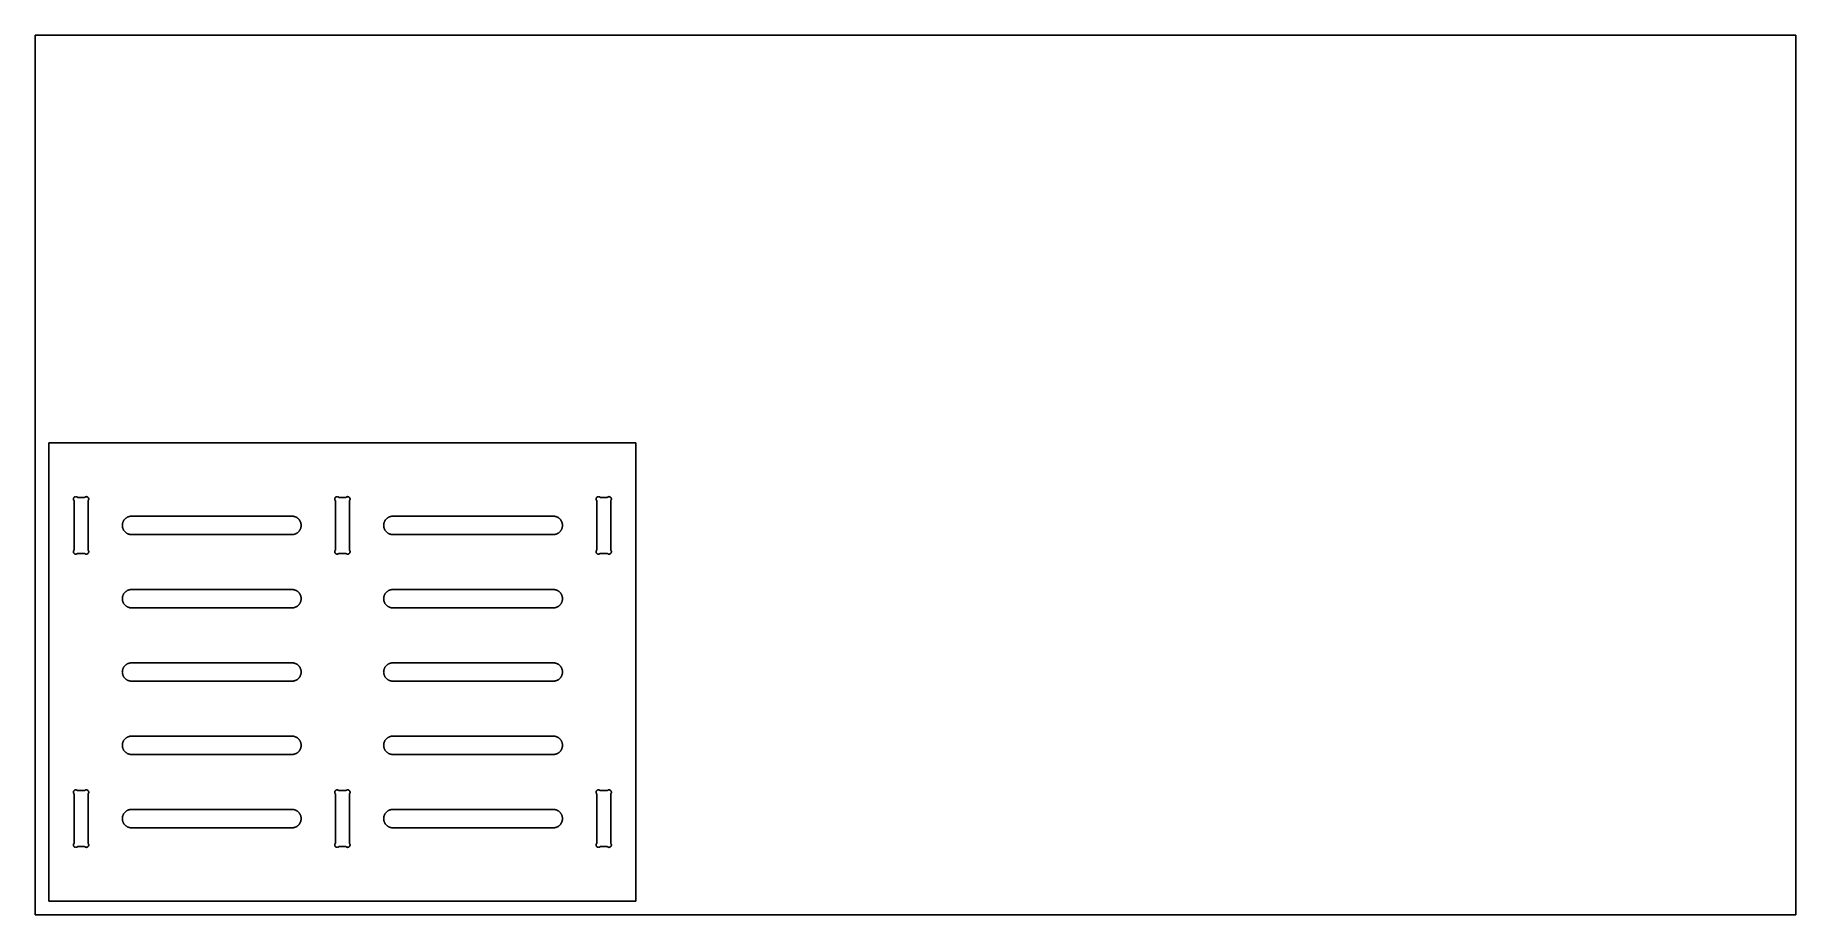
# Model space of a CAD drawing. Header units: inches. Extents: x 0 to 96, y 0 to 48.
import ezdxf

# ---------------------------------------------------------------- set-up
doc = ezdxf.new("R2010")
doc.units = ezdxf.units.IN
doc.header["$MEASUREMENT"] = 0
for name, color, linetype in [('CUT_INSIDE', 5, 'Continuous'), ('CUT_OUTSIDE', 1, 'Continuous'), ('SHEET_REF_DO_NOT_CUT', 8, 'Continuous')]:
    doc.layers.add(name, color=color, linetype=linetype)

msp = doc.modelspace()

# ---------------------------------------------------------------- linework, layer by layer
at = {"layer": 'CUT_INSIDE'}
for points in [[(2.2997, 22.7844), (2.2949, 22.7886), (2.2899, 22.7925), (2.2846, 22.7962), (2.2793, 22.7996), (2.2737, 22.8027), (2.268, 22.8056), (2.2622, 22.8082), (2.2562, 22.8105), (2.2502, 22.8125), (2.244, 22.8142), (2.2378, 22.8156), (2.2315, 22.8167), (2.2252, 22.8175), (2.2188, 22.8179), (2.2124, 22.8181), (2.206, 22.8179), (2.1997, 22.8175), (2.1933, 22.8167), (2.1871, 22.8156), (2.1808, 22.8142), (2.1747, 22.8125), (2.1686, 22.8105), (2.1627, 22.8082), (2.1568, 22.8056), (2.1511, 22.8027), (2.1456, 22.7996), (2.1402, 22.7962), (2.135, 22.7925), (2.13, 22.7886), (2.1251, 22.7844), (2.1205, 22.78), (2.1161, 22.7754), (2.1119, 22.7705), (2.108, 22.7655), (2.1043, 22.7603), (2.1009, 22.7549), (2.0978, 22.7494), (2.0949, 22.7437), (2.0923, 22.7378), (2.09, 22.7319), (2.088, 22.7258), (2.0863, 22.7197), (2.0849, 22.7134), (2.0838, 22.7072), (2.083, 22.7008), (2.0826, 22.6945), (2.0824, 22.6881), (2.0826, 22.6817), (2.083, 22.6753), (2.0838, 22.669), (2.0849, 22.6627), (2.0863, 22.6565), (2.088, 22.6503), (2.09, 22.6443), (2.0923, 22.6383), (2.0949, 22.6325), (2.0978, 22.6268), (2.1009, 22.6212), (2.1043, 22.6159), (2.108, 22.6106), (2.1119, 22.6056), (2.1161, 22.6008), (2.1205, 22.5962), (2.1205, 19.9038), (2.1161, 19.8992), (2.1119, 19.8944), (2.108, 19.8894), (2.1043, 19.8841), (2.1009, 19.8788), (2.0978, 19.8732), (2.0949, 19.8675), (2.0923, 19.8617), (2.09, 19.8557), (2.088, 19.8497), (2.0863, 19.8435), (2.0849, 19.8373), (2.0838, 19.831), (2.083, 19.8247), (2.0826, 19.8183), (2.0824, 19.8119), (2.0826, 19.8055), (2.083, 19.7992), (2.0838, 19.7928), (2.0849, 19.7866), (2.0863, 19.7803), (2.088, 19.7742), (2.09, 19.7681), (2.0923, 19.7622), (2.0949, 19.7563), (2.0978, 19.7506), (2.1009, 19.7451), (2.1043, 19.7397), (2.108, 19.7345), (2.1119, 19.7295), (2.1161, 19.7246), (2.1205, 19.72), (2.1251, 19.7156), (2.13, 19.7114), (2.135, 19.7075), (2.1402, 19.7038), (2.1456, 19.7004), (2.1511, 19.6973), (2.1568, 19.6944), (2.1627, 19.6918), (2.1686, 19.6895), (2.1747, 19.6875), (2.1808, 19.6858), (2.1871, 19.6844), (2.1933, 19.6833), (2.1997, 19.6825), (2.206, 19.6821), (2.2124, 19.6819), (2.2188, 19.6821), (2.2252, 19.6825), (2.2315, 19.6833), (2.2378, 19.6844), (2.244, 19.6858), (2.2502, 19.6875), (2.2562, 19.6895), (2.2622, 19.6918), (2.268, 19.6944), (2.2737, 19.6973), (2.2793, 19.7004), (2.2846, 19.7038), (2.2899, 19.7075), (2.2949, 19.7114), (2.2997, 19.7156), (2.3043, 19.72), (2.6957, 19.72), (2.7003, 19.7156), (2.7051, 19.7114), (2.7101, 19.7075), (2.7154, 19.7038), (2.7207, 19.7004), (2.7263, 19.6973), (2.732, 19.6944), (2.7378, 19.6918), (2.7438, 19.6895), (2.7498, 19.6875), (2.756, 19.6858), (2.7622, 19.6844), (2.7685, 19.6833), (2.7748, 19.6825), (2.7812, 19.6821), (2.7876, 19.6819), (2.794, 19.6821), (2.8003, 19.6825), (2.8067, 19.6833), (2.8129, 19.6844), (2.8192, 19.6858), (2.8253, 19.6875), (2.8314, 19.6895), (2.8373, 19.6918), (2.8432, 19.6944), (2.8489, 19.6973), (2.8544, 19.7004), (2.8598, 19.7038), (2.865, 19.7075), (2.87, 19.7114), (2.8749, 19.7156), (2.8795, 19.72), (2.8839, 19.7246), (2.8881, 19.7295), (2.892, 19.7345), (2.8957, 19.7397), (2.8991, 19.7451), (2.9022, 19.7506), (2.9051, 19.7563), (2.9077, 19.7622), (2.91, 19.7681), (2.912, 19.7742), (2.9137, 19.7803), (2.9151, 19.7866), (2.9162, 19.7928), (2.917, 19.7992), (2.9174, 19.8055), (2.9176, 19.8119), (2.9174, 19.8183), (2.917, 19.8247), (2.9162, 19.831), (2.9151, 19.8373), (2.9137, 19.8435), (2.912, 19.8497), (2.91, 19.8557), (2.9077, 19.8617), (2.9051, 19.8675), (2.9022, 19.8732), (2.8991, 19.8788), (2.8957, 19.8841), (2.892, 19.8894), (2.8881, 19.8944), (2.8839, 19.8992), (2.8795, 19.9038), (2.8795, 22.5962), (2.8839, 22.6008), (2.8881, 22.6056), (2.892, 22.6106), (2.8957, 22.6159), (2.8991, 22.6212), (2.9022, 22.6268), (2.9051, 22.6325), (2.9077, 22.6383), (2.91, 22.6443), (2.912, 22.6503), (2.9137, 22.6565), (2.9151, 22.6627), (2.9162, 22.669), (2.917, 22.6753), (2.9174, 22.6817), (2.9176, 22.6881), (2.9174, 22.6945), (2.917, 22.7008), (2.9162, 22.7072), (2.9151, 22.7134), (2.9137, 22.7197), (2.912, 22.7258), (2.91, 22.7319), (2.9077, 22.7378), (2.9051, 22.7437), (2.9022, 22.7494), (2.8991, 22.7549), (2.8957, 22.7603), (2.892, 22.7655), (2.8881, 22.7705), (2.8839, 22.7754), (2.8795, 22.78), (2.8749, 22.7844), (2.87, 22.7886), (2.865, 22.7925), (2.8598, 22.7962), (2.8544, 22.7996), (2.8489, 22.8027), (2.8432, 22.8056), (2.8373, 22.8082), (2.8314, 22.8105), (2.8253, 22.8125), (2.8192, 22.8142), (2.8129, 22.8156), (2.8067, 22.8167), (2.8003, 22.8175), (2.794, 22.8179), (2.7876, 22.8181), (2.7812, 22.8179), (2.7748, 22.8175), (2.7685, 22.8167), (2.7622, 22.8156), (2.756, 22.8142), (2.7498, 22.8125), (2.7438, 22.8105), (2.7378, 22.8082), (2.732, 22.8056), (2.7263, 22.8027), (2.7207, 22.7996), (2.7154, 22.7962), (2.7101, 22.7925), (2.7051, 22.7886), (2.7003, 22.7844), (2.6957, 22.78), (2.3043, 22.78)], [(16.9503, 19.7156), (16.9551, 19.7114), (16.9601, 19.7075), (16.9654, 19.7038), (16.9707, 19.7004), (16.9763, 19.6973), (16.982, 19.6944), (16.9878, 19.6918), (16.9938, 19.6895), (16.9998, 19.6875), (17.006, 19.6858), (17.0122, 19.6844), (17.0185, 19.6833), (17.0248, 19.6825), (17.0312, 19.6821), (17.0376, 19.6819), (17.044, 19.6821), (17.0503, 19.6825), (17.0567, 19.6833), (17.0629, 19.6844), (17.0692, 19.6858), (17.0753, 19.6875), (17.0814, 19.6895), (17.0873, 19.6918), (17.0932, 19.6944), (17.0989, 19.6973), (17.1044, 19.7004), (17.1098, 19.7038), (17.115, 19.7075), (17.12, 19.7114), (17.1249, 19.7156), (17.1295, 19.72), (17.1339, 19.7246), (17.1381, 19.7295), (17.142, 19.7345), (17.1457, 19.7397), (17.1491, 19.7451), (17.1522, 19.7506), (17.1551, 19.7563), (17.1577, 19.7622), (17.16, 19.7681), (17.162, 19.7742), (17.1637, 19.7803), (17.1651, 19.7866), (17.1662, 19.7928), (17.167, 19.7992), (17.1674, 19.8055), (17.1676, 19.8119), (17.1674, 19.8183), (17.167, 19.8247), (17.1662, 19.831), (17.1651, 19.8373), (17.1637, 19.8435), (17.162, 19.8497), (17.16, 19.8557), (17.1577, 19.8617), (17.1551, 19.8675), (17.1522, 19.8732), (17.1491, 19.8788), (17.1457, 19.8841), (17.142, 19.8894), (17.1381, 19.8944), (17.1339, 19.8992), (17.1295, 19.9038), (17.1295, 22.5962), (17.1339, 22.6008), (17.1381, 22.6056), (17.142, 22.6106), (17.1457, 22.6159), (17.1491, 22.6212), (17.1522, 22.6268), (17.1551, 22.6325), (17.1577, 22.6383), (17.16, 22.6443), (17.162, 22.6503), (17.1637, 22.6565), (17.1651, 22.6627), (17.1662, 22.669), (17.167, 22.6753), (17.1674, 22.6817), (17.1676, 22.6881), (17.1674, 22.6945), (17.167, 22.7008), (17.1662, 22.7072), (17.1651, 22.7134), (17.1637, 22.7197), (17.162, 22.7258), (17.16, 22.7319), (17.1577, 22.7378), (17.1551, 22.7437), (17.1522, 22.7494), (17.1491, 22.7549), (17.1457, 22.7603), (17.142, 22.7655), (17.1381, 22.7705), (17.1339, 22.7754), (17.1295, 22.78), (17.1249, 22.7844), (17.12, 22.7886), (17.115, 22.7925), (17.1098, 22.7962), (17.1044, 22.7996), (17.0989, 22.8027), (17.0932, 22.8056), (17.0873, 22.8082), (17.0814, 22.8105), (17.0753, 22.8125), (17.0692, 22.8142), (17.0629, 22.8156), (17.0567, 22.8167), (17.0503, 22.8175), (17.044, 22.8179), (17.0376, 22.8181), (17.0312, 22.8179), (17.0248, 22.8175), (17.0185, 22.8167), (17.0122, 22.8156), (17.006, 22.8142), (16.9998, 22.8125), (16.9938, 22.8105), (16.9878, 22.8082), (16.982, 22.8056), (16.9763, 22.8027), (16.9707, 22.7996), (16.9654, 22.7962), (16.9601, 22.7925), (16.9551, 22.7886), (16.9503, 22.7844), (16.9457, 22.78), (16.5543, 22.78), (16.5497, 22.7844), (16.5449, 22.7886), (16.5399, 22.7925), (16.5346, 22.7962), (16.5293, 22.7996), (16.5237, 22.8027), (16.518, 22.8056), (16.5122, 22.8082), (16.5062, 22.8105), (16.5002, 22.8125), (16.494, 22.8142), (16.4878, 22.8156), (16.4815, 22.8167), (16.4752, 22.8175), (16.4688, 22.8179), (16.4624, 22.8181), (16.456, 22.8179), (16.4497, 22.8175), (16.4433, 22.8167), (16.4371, 22.8156), (16.4308, 22.8142), (16.4247, 22.8125), (16.4186, 22.8105), (16.4127, 22.8082), (16.4068, 22.8056), (16.4011, 22.8027), (16.3956, 22.7996), (16.3902, 22.7962), (16.385, 22.7925), (16.38, 22.7886), (16.3751, 22.7844), (16.3705, 22.78), (16.3661, 22.7754), (16.3619, 22.7705), (16.358, 22.7655), (16.3543, 22.7603), (16.3509, 22.7549), (16.3478, 22.7494), (16.3449, 22.7437), (16.3423, 22.7378), (16.34, 22.7319), (16.338, 22.7258), (16.3363, 22.7197), (16.3349, 22.7134), (16.3338, 22.7072), (16.333, 22.7008), (16.3326, 22.6945), (16.3324, 22.6881), (16.3326, 22.6817), (16.333, 22.6753), (16.3338, 22.669), (16.3349, 22.6627), (16.3363, 22.6565), (16.338, 22.6503), (16.34, 22.6443), (16.3423, 22.6383), (16.3449, 22.6325), (16.3478, 22.6268), (16.3509, 22.6212), (16.3543, 22.6159), (16.358, 22.6106), (16.3619, 22.6056), (16.3661, 22.6008), (16.3705, 22.5962), (16.3705, 19.9038), (16.3661, 19.8992), (16.3619, 19.8944), (16.358, 19.8894), (16.3543, 19.8841), (16.3509, 19.8788), (16.3478, 19.8732), (16.3449, 19.8675), (16.3423, 19.8617), (16.34, 19.8557), (16.338, 19.8497), (16.3363, 19.8435), (16.3349, 19.8373), (16.3338, 19.831), (16.333, 19.8247), (16.3326, 19.8183), (16.3324, 19.8119), (16.3326, 19.8055), (16.333, 19.7992), (16.3338, 19.7928), (16.3349, 19.7866), (16.3363, 19.7803), (16.338, 19.7742), (16.34, 19.7681), (16.3423, 19.7622), (16.3449, 19.7563), (16.3478, 19.7506), (16.3509, 19.7451), (16.3543, 19.7397), (16.358, 19.7345), (16.3619, 19.7295), (16.3661, 19.7246), (16.3705, 19.72), (16.3751, 19.7156), (16.38, 19.7114), (16.385, 19.7075), (16.3902, 19.7038), (16.3956, 19.7004), (16.4011, 19.6973), (16.4068, 19.6944), (16.4127, 19.6918), (16.4186, 19.6895), (16.4247, 19.6875), (16.4308, 19.6858), (16.4371, 19.6844), (16.4433, 19.6833), (16.4497, 19.6825), (16.456, 19.6821), (16.4624, 19.6819), (16.4688, 19.6821), (16.4752, 19.6825), (16.4815, 19.6833), (16.4878, 19.6844), (16.494, 19.6858), (16.5002, 19.6875), (16.5062, 19.6895), (16.5122, 19.6918), (16.518, 19.6944), (16.5237, 19.6973), (16.5293, 19.7004), (16.5346, 19.7038), (16.5399, 19.7075), (16.5449, 19.7114), (16.5497, 19.7156), (16.5543, 19.72), (16.9457, 19.72)], [(30.7997, 22.7844), (30.7949, 22.7886), (30.7899, 22.7925), (30.7846, 22.7962), (30.7793, 22.7996), (30.7737, 22.8027), (30.768, 22.8056), (30.7622, 22.8082), (30.7562, 22.8105), (30.7502, 22.8125), (30.744, 22.8142), (30.7378, 22.8156), (30.7315, 22.8167), (30.7252, 22.8175), (30.7188, 22.8179), (30.7124, 22.8181), (30.706, 22.8179), (30.6997, 22.8175), (30.6933, 22.8167), (30.6871, 22.8156), (30.6808, 22.8142), (30.6747, 22.8125), (30.6686, 22.8105), (30.6627, 22.8082), (30.6568, 22.8056), (30.6511, 22.8027), (30.6456, 22.7996), (30.6402, 22.7962), (30.635, 22.7925), (30.63, 22.7886), (30.6251, 22.7844), (30.6205, 22.78), (30.6161, 22.7754), (30.6119, 22.7705), (30.608, 22.7655), (30.6043, 22.7603), (30.6009, 22.7549), (30.5978, 22.7494), (30.5949, 22.7437), (30.5923, 22.7378), (30.59, 22.7319), (30.588, 22.7258), (30.5863, 22.7197), (30.5849, 22.7134), (30.5838, 22.7072), (30.583, 22.7008), (30.5826, 22.6945), (30.5824, 22.6881), (30.5826, 22.6817), (30.583, 22.6753), (30.5838, 22.669), (30.5849, 22.6627), (30.5863, 22.6565), (30.588, 22.6503), (30.59, 22.6443), (30.5923, 22.6383), (30.5949, 22.6325), (30.5978, 22.6268), (30.6009, 22.6212), (30.6043, 22.6159), (30.608, 22.6106), (30.6119, 22.6056), (30.6161, 22.6008), (30.6205, 22.5962), (30.6205, 19.9038), (30.6161, 19.8992), (30.6119, 19.8944), (30.608, 19.8894), (30.6043, 19.8841), (30.6009, 19.8788), (30.5978, 19.8732), (30.5949, 19.8675), (30.5923, 19.8617), (30.59, 19.8557), (30.588, 19.8497), (30.5863, 19.8435), (30.5849, 19.8373), (30.5838, 19.831), (30.583, 19.8247), (30.5826, 19.8183), (30.5824, 19.8119), (30.5826, 19.8055), (30.583, 19.7992), (30.5838, 19.7928), (30.5849, 19.7866), (30.5863, 19.7803), (30.588, 19.7742), (30.59, 19.7681), (30.5923, 19.7622), (30.5949, 19.7563), (30.5978, 19.7506), (30.6009, 19.7451), (30.6043, 19.7397), (30.608, 19.7345), (30.6119, 19.7295), (30.6161, 19.7246), (30.6205, 19.72), (30.6251, 19.7156), (30.63, 19.7114), (30.635, 19.7075), (30.6402, 19.7038), (30.6456, 19.7004), (30.6511, 19.6973), (30.6568, 19.6944), (30.6627, 19.6918), (30.6686, 19.6895), (30.6747, 19.6875), (30.6808, 19.6858), (30.6871, 19.6844), (30.6933, 19.6833), (30.6997, 19.6825), (30.706, 19.6821), (30.7124, 19.6819), (30.7188, 19.6821), (30.7252, 19.6825), (30.7315, 19.6833), (30.7378, 19.6844), (30.744, 19.6858), (30.7502, 19.6875), (30.7562, 19.6895), (30.7622, 19.6918), (30.768, 19.6944), (30.7737, 19.6973), (30.7793, 19.7004), (30.7846, 19.7038), (30.7899, 19.7075), (30.7949, 19.7114), (30.7997, 19.7156), (30.8043, 19.72), (31.1957, 19.72), (31.2003, 19.7156), (31.2051, 19.7114), (31.2101, 19.7075), (31.2154, 19.7038), (31.2207, 19.7004), (31.2263, 19.6973), (31.232, 19.6944), (31.2378, 19.6918), (31.2438, 19.6895), (31.2498, 19.6875), (31.256, 19.6858), (31.2622, 19.6844), (31.2685, 19.6833), (31.2748, 19.6825), (31.2812, 19.6821), (31.2876, 19.6819), (31.294, 19.6821), (31.3003, 19.6825), (31.3067, 19.6833), (31.3129, 19.6844), (31.3192, 19.6858), (31.3253, 19.6875), (31.3314, 19.6895), (31.3373, 19.6918), (31.3432, 19.6944), (31.3489, 19.6973), (31.3544, 19.7004), (31.3598, 19.7038), (31.365, 19.7075), (31.37, 19.7114), (31.3749, 19.7156), (31.3795, 19.72), (31.3839, 19.7246), (31.3881, 19.7295), (31.392, 19.7345), (31.3957, 19.7397), (31.3991, 19.7451), (31.4022, 19.7506), (31.4051, 19.7563), (31.4077, 19.7622), (31.41, 19.7681), (31.412, 19.7742), (31.4137, 19.7803), (31.4151, 19.7866), (31.4162, 19.7928), (31.417, 19.7992), (31.4174, 19.8055), (31.4176, 19.8119), (31.4174, 19.8183), (31.417, 19.8247), (31.4162, 19.831), (31.4151, 19.8373), (31.4137, 19.8435), (31.412, 19.8497), (31.41, 19.8557), (31.4077, 19.8617), (31.4051, 19.8675), (31.4022, 19.8732), (31.3991, 19.8788), (31.3957, 19.8841), (31.392, 19.8894), (31.3881, 19.8944), (31.3839, 19.8992), (31.3795, 19.9038), (31.3795, 22.5962), (31.3839, 22.6008), (31.3881, 22.6056), (31.392, 22.6106), (31.3957, 22.6159), (31.3991, 22.6212), (31.4022, 22.6268), (31.4051, 22.6325), (31.4077, 22.6383), (31.41, 22.6443), (31.412, 22.6503), (31.4137, 22.6565), (31.4151, 22.6627), (31.4162, 22.669), (31.417, 22.6753), (31.4174, 22.6817), (31.4176, 22.6881), (31.4174, 22.6945), (31.417, 22.7008), (31.4162, 22.7072), (31.4151, 22.7134), (31.4137, 22.7197), (31.412, 22.7258), (31.41, 22.7319), (31.4077, 22.7378), (31.4051, 22.7437), (31.4022, 22.7494), (31.3991, 22.7549), (31.3957, 22.7603), (31.392, 22.7655), (31.3881, 22.7705), (31.3839, 22.7754), (31.3795, 22.78), (31.3749, 22.7844), (31.37, 22.7886), (31.365, 22.7925), (31.3598, 22.7962), (31.3544, 22.7996), (31.3489, 22.8027), (31.3432, 22.8056), (31.3373, 22.8082), (31.3314, 22.8105), (31.3253, 22.8125), (31.3192, 22.8142), (31.3129, 22.8156), (31.3067, 22.8167), (31.3003, 22.8175), (31.294, 22.8179), (31.2876, 22.8181), (31.2812, 22.8179), (31.2748, 22.8175), (31.2685, 22.8167), (31.2622, 22.8156), (31.256, 22.8142), (31.2498, 22.8125), (31.2438, 22.8105), (31.2378, 22.8082), (31.232, 22.8056), (31.2263, 22.8027), (31.2207, 22.7996), (31.2154, 22.7962), (31.2101, 22.7925), (31.2051, 22.7886), (31.2003, 22.7844), (31.1957, 22.78), (30.8043, 22.78)], [(14.0734, 21.7446), (14.049, 21.7476), (14.0245, 21.7494), (14, 21.75), (5.25, 21.75), (5.2255, 21.7494), (5.201, 21.7476), (5.1766, 21.7446), (5.1525, 21.7404), (5.1285, 21.735), (5.1049, 21.7285), (5.0816, 21.7208), (5.0587, 21.7119), (5.0362, 21.702), (5.0143, 21.691), (4.9929, 21.6789), (4.9722, 21.6657), (4.9522, 21.6516), (4.9328, 21.6365), (4.9142, 21.6205), (4.8964, 21.6036), (4.8795, 21.5858), (4.8635, 21.5672), (4.8484, 21.5478), (4.8343, 21.5278), (4.8211, 21.5071), (4.809, 21.4857), (4.798, 21.4638), (4.7881, 21.4413), (4.7792, 21.4184), (4.7715, 21.3951), (4.765, 21.3715), (4.7596, 21.3475), (4.7554, 21.3234), (4.7524, 21.299), (4.7506, 21.2745), (4.75, 21.25), (4.7506, 21.2255), (4.7524, 21.201), (4.7554, 21.1766), (4.7596, 21.1525), (4.765, 21.1285), (4.7715, 21.1049), (4.7792, 21.0816), (4.7881, 21.0587), (4.798, 21.0362), (4.809, 21.0143), (4.8211, 20.9929), (4.8343, 20.9722), (4.8484, 20.9522), (4.8635, 20.9328), (4.8795, 20.9142), (4.8964, 20.8964), (4.9142, 20.8795), (4.9328, 20.8635), (4.9522, 20.8484), (4.9722, 20.8343), (4.9929, 20.8211), (5.0143, 20.809), (5.0362, 20.798), (5.0587, 20.7881), (5.0816, 20.7792), (5.1049, 20.7715), (5.1285, 20.765), (5.1525, 20.7596), (5.1766, 20.7554), (5.201, 20.7524), (5.2255, 20.7506), (5.25, 20.75), (14, 20.75), (14.0245, 20.7506), (14.049, 20.7524), (14.0734, 20.7554), (14.0975, 20.7596), (14.1215, 20.765), (14.1451, 20.7715), (14.1684, 20.7792), (14.1913, 20.7881), (14.2138, 20.798), (14.2357, 20.809), (14.2571, 20.8211), (14.2778, 20.8343), (14.2978, 20.8484), (14.3172, 20.8635), (14.3358, 20.8795), (14.3536, 20.8964), (14.3705, 20.9142), (14.3865, 20.9328), (14.4016, 20.9522), (14.4157, 20.9722), (14.4289, 20.9929), (14.441, 21.0143), (14.452, 21.0362), (14.4619, 21.0587), (14.4708, 21.0816), (14.4785, 21.1049), (14.485, 21.1285), (14.4904, 21.1525), (14.4946, 21.1766), (14.4976, 21.201), (14.4994, 21.2255), (14.5, 21.25), (14.4994, 21.2745), (14.4976, 21.299), (14.4946, 21.3234), (14.4904, 21.3475), (14.485, 21.3715), (14.4785, 21.3951), (14.4708, 21.4184), (14.4619, 21.4413), (14.452, 21.4638), (14.441, 21.4857), (14.4289, 21.5071), (14.4157, 21.5278), (14.4016, 21.5478), (14.3865, 21.5672), (14.3705, 21.5858), (14.3536, 21.6036), (14.3358, 21.6205), (14.3172, 21.6365), (14.2978, 21.6516), (14.2778, 21.6657), (14.2571, 21.6789), (14.2357, 21.691), (14.2138, 21.702), (14.1913, 21.7119), (14.1684, 21.7208), (14.1451, 21.7285), (14.1215, 21.735), (14.0975, 21.7404)], [(28.3234, 21.7446), (28.299, 21.7476), (28.2745, 21.7494), (28.25, 21.75), (19.5, 21.75), (19.4755, 21.7494), (19.451, 21.7476), (19.4266, 21.7446), (19.4025, 21.7404), (19.3785, 21.735), (19.3549, 21.7285), (19.3316, 21.7208), (19.3087, 21.7119), (19.2862, 21.702), (19.2643, 21.691), (19.2429, 21.6789), (19.2222, 21.6657), (19.2022, 21.6516), (19.1828, 21.6365), (19.1642, 21.6205), (19.1464, 21.6036), (19.1295, 21.5858), (19.1135, 21.5672), (19.0984, 21.5478), (19.0843, 21.5278), (19.0711, 21.5071), (19.059, 21.4857), (19.048, 21.4638), (19.0381, 21.4413), (19.0292, 21.4184), (19.0215, 21.3951), (19.015, 21.3715), (19.0096, 21.3475), (19.0054, 21.3234), (19.0024, 21.299), (19.0006, 21.2745), (19, 21.25), (19.0006, 21.2255), (19.0024, 21.201), (19.0054, 21.1766), (19.0096, 21.1525), (19.015, 21.1285), (19.0215, 21.1049), (19.0292, 21.0816), (19.0381, 21.0587), (19.048, 21.0362), (19.059, 21.0143), (19.0711, 20.9929), (19.0843, 20.9722), (19.0984, 20.9522), (19.1135, 20.9328), (19.1295, 20.9142), (19.1464, 20.8964), (19.1642, 20.8795), (19.1828, 20.8635), (19.2022, 20.8484), (19.2222, 20.8343), (19.2429, 20.8211), (19.2643, 20.809), (19.2862, 20.798), (19.3087, 20.7881), (19.3316, 20.7792), (19.3549, 20.7715), (19.3785, 20.765), (19.4025, 20.7596), (19.4266, 20.7554), (19.451, 20.7524), (19.4755, 20.7506), (19.5, 20.75), (28.25, 20.75), (28.2745, 20.7506), (28.299, 20.7524), (28.3234, 20.7554), (28.3475, 20.7596), (28.3715, 20.765), (28.3951, 20.7715), (28.4184, 20.7792), (28.4413, 20.7881), (28.4638, 20.798), (28.4857, 20.809), (28.5071, 20.8211), (28.5278, 20.8343), (28.5478, 20.8484), (28.5672, 20.8635), (28.5858, 20.8795), (28.6036, 20.8964), (28.6205, 20.9142), (28.6365, 20.9328), (28.6516, 20.9522), (28.6657, 20.9722), (28.6789, 20.9929), (28.691, 21.0143), (28.702, 21.0362), (28.7119, 21.0587), (28.7208, 21.0816), (28.7285, 21.1049), (28.735, 21.1285), (28.7404, 21.1525), (28.7446, 21.1766), (28.7476, 21.201), (28.7494, 21.2255), (28.75, 21.25), (28.7494, 21.2745), (28.7476, 21.299), (28.7446, 21.3234), (28.7404, 21.3475), (28.735, 21.3715), (28.7285, 21.3951), (28.7208, 21.4184), (28.7119, 21.4413), (28.702, 21.4638), (28.691, 21.4857), (28.6789, 21.5071), (28.6657, 21.5278), (28.6516, 21.5478), (28.6365, 21.5672), (28.6205, 21.5858), (28.6036, 21.6036), (28.5858, 21.6205), (28.5672, 21.6365), (28.5478, 21.6516), (28.5278, 21.6657), (28.5071, 21.6789), (28.4857, 21.691), (28.4638, 21.702), (28.4413, 21.7119), (28.4184, 21.7208), (28.3951, 21.7285), (28.3715, 21.735), (28.3475, 21.7404)], [(14.0734, 17.7446), (14.049, 17.7476), (14.0245, 17.7494), (14, 17.75), (5.25, 17.75), (5.2255, 17.7494), (5.201, 17.7476), (5.1766, 17.7446), (5.1525, 17.7404), (5.1285, 17.735), (5.1049, 17.7285), (5.0816, 17.7208), (5.0587, 17.7119), (5.0362, 17.702), (5.0143, 17.691), (4.9929, 17.6789), (4.9722, 17.6657), (4.9522, 17.6516), (4.9328, 17.6365), (4.9142, 17.6205), (4.8964, 17.6036), (4.8795, 17.5858), (4.8635, 17.5672), (4.8484, 17.5478), (4.8343, 17.5278), (4.8211, 17.5071), (4.809, 17.4857), (4.798, 17.4638), (4.7881, 17.4413), (4.7792, 17.4184), (4.7715, 17.3951), (4.765, 17.3715), (4.7596, 17.3475), (4.7554, 17.3234), (4.7524, 17.299), (4.7506, 17.2745), (4.75, 17.25), (4.7506, 17.2255), (4.7524, 17.201), (4.7554, 17.1766), (4.7596, 17.1525), (4.765, 17.1285), (4.7715, 17.1049), (4.7792, 17.0816), (4.7881, 17.0587), (4.798, 17.0362), (4.809, 17.0143), (4.8211, 16.9929), (4.8343, 16.9722), (4.8484, 16.9522), (4.8635, 16.9328), (4.8795, 16.9142), (4.8964, 16.8964), (4.9142, 16.8795), (4.9328, 16.8635), (4.9522, 16.8484), (4.9722, 16.8343), (4.9929, 16.8211), (5.0143, 16.809), (5.0362, 16.798), (5.0587, 16.7881), (5.0816, 16.7792), (5.1049, 16.7715), (5.1285, 16.765), (5.1525, 16.7596), (5.1766, 16.7554), (5.201, 16.7524), (5.2255, 16.7506), (5.25, 16.75), (14, 16.75), (14.0245, 16.7506), (14.049, 16.7524), (14.0734, 16.7554), (14.0975, 16.7596), (14.1215, 16.765), (14.1451, 16.7715), (14.1684, 16.7792), (14.1913, 16.7881), (14.2138, 16.798), (14.2357, 16.809), (14.2571, 16.8211), (14.2778, 16.8343), (14.2978, 16.8484), (14.3172, 16.8635), (14.3358, 16.8795), (14.3536, 16.8964), (14.3705, 16.9142), (14.3865, 16.9328), (14.4016, 16.9522), (14.4157, 16.9722), (14.4289, 16.9929), (14.441, 17.0143), (14.452, 17.0362), (14.4619, 17.0587), (14.4708, 17.0816), (14.4785, 17.1049), (14.485, 17.1285), (14.4904, 17.1525), (14.4946, 17.1766), (14.4976, 17.201), (14.4994, 17.2255), (14.5, 17.25), (14.4994, 17.2745), (14.4976, 17.299), (14.4946, 17.3234), (14.4904, 17.3475), (14.485, 17.3715), (14.4785, 17.3951), (14.4708, 17.4184), (14.4619, 17.4413), (14.452, 17.4638), (14.441, 17.4857), (14.4289, 17.5071), (14.4157, 17.5278), (14.4016, 17.5478), (14.3865, 17.5672), (14.3705, 17.5858), (14.3536, 17.6036), (14.3358, 17.6205), (14.3172, 17.6365), (14.2978, 17.6516), (14.2778, 17.6657), (14.2571, 17.6789), (14.2357, 17.691), (14.2138, 17.702), (14.1913, 17.7119), (14.1684, 17.7208), (14.1451, 17.7285), (14.1215, 17.735), (14.0975, 17.7404)], [(28.3234, 17.7446), (28.299, 17.7476), (28.2745, 17.7494), (28.25, 17.75), (19.5, 17.75), (19.4755, 17.7494), (19.451, 17.7476), (19.4266, 17.7446), (19.4025, 17.7404), (19.3785, 17.735), (19.3549, 17.7285), (19.3316, 17.7208), (19.3087, 17.7119), (19.2862, 17.702), (19.2643, 17.691), (19.2429, 17.6789), (19.2222, 17.6657), (19.2022, 17.6516), (19.1828, 17.6365), (19.1642, 17.6205), (19.1464, 17.6036), (19.1295, 17.5858), (19.1135, 17.5672), (19.0984, 17.5478), (19.0843, 17.5278), (19.0711, 17.5071), (19.059, 17.4857), (19.048, 17.4638), (19.0381, 17.4413), (19.0292, 17.4184), (19.0215, 17.3951), (19.015, 17.3715), (19.0096, 17.3475), (19.0054, 17.3234), (19.0024, 17.299), (19.0006, 17.2745), (19, 17.25), (19.0006, 17.2255), (19.0024, 17.201), (19.0054, 17.1766), (19.0096, 17.1525), (19.015, 17.1285), (19.0215, 17.1049), (19.0292, 17.0816), (19.0381, 17.0587), (19.048, 17.0362), (19.059, 17.0143), (19.0711, 16.9929), (19.0843, 16.9722), (19.0984, 16.9522), (19.1135, 16.9328), (19.1295, 16.9142), (19.1464, 16.8964), (19.1642, 16.8795), (19.1828, 16.8635), (19.2022, 16.8484), (19.2222, 16.8343), (19.2429, 16.8211), (19.2643, 16.809), (19.2862, 16.798), (19.3087, 16.7881), (19.3316, 16.7792), (19.3549, 16.7715), (19.3785, 16.765), (19.4025, 16.7596), (19.4266, 16.7554), (19.451, 16.7524), (19.4755, 16.7506), (19.5, 16.75), (28.25, 16.75), (28.2745, 16.7506), (28.299, 16.7524), (28.3234, 16.7554), (28.3475, 16.7596), (28.3715, 16.765), (28.3951, 16.7715), (28.4184, 16.7792), (28.4413, 16.7881), (28.4638, 16.798), (28.4857, 16.809), (28.5071, 16.8211), (28.5278, 16.8343), (28.5478, 16.8484), (28.5672, 16.8635), (28.5858, 16.8795), (28.6036, 16.8964), (28.6205, 16.9142), (28.6365, 16.9328), (28.6516, 16.9522), (28.6657, 16.9722), (28.6789, 16.9929), (28.691, 17.0143), (28.702, 17.0362), (28.7119, 17.0587), (28.7208, 17.0816), (28.7285, 17.1049), (28.735, 17.1285), (28.7404, 17.1525), (28.7446, 17.1766), (28.7476, 17.201), (28.7494, 17.2255), (28.75, 17.25), (28.7494, 17.2745), (28.7476, 17.299), (28.7446, 17.3234), (28.7404, 17.3475), (28.735, 17.3715), (28.7285, 17.3951), (28.7208, 17.4184), (28.7119, 17.4413), (28.702, 17.4638), (28.691, 17.4857), (28.6789, 17.5071), (28.6657, 17.5278), (28.6516, 17.5478), (28.6365, 17.5672), (28.6205, 17.5858), (28.6036, 17.6036), (28.5858, 17.6205), (28.5672, 17.6365), (28.5478, 17.6516), (28.5278, 17.6657), (28.5071, 17.6789), (28.4857, 17.691), (28.4638, 17.702), (28.4413, 17.7119), (28.4184, 17.7208), (28.3951, 17.7285), (28.3715, 17.735), (28.3475, 17.7404)], [(14.049, 13.7476), (14.0245, 13.7494), (14, 13.75), (5.25, 13.75), (5.2255, 13.7494), (5.201, 13.7476), (5.1766, 13.7446), (5.1525, 13.7404), (5.1285, 13.735), (5.1049, 13.7285), (5.0816, 13.7208), (5.0587, 13.7119), (5.0362, 13.702), (5.0143, 13.691), (4.9929, 13.6789), (4.9722, 13.6657), (4.9522, 13.6516), (4.9328, 13.6365), (4.9142, 13.6205), (4.8964, 13.6036), (4.8795, 13.5858), (4.8635, 13.5672), (4.8484, 13.5478), (4.8343, 13.5278), (4.8211, 13.5071), (4.809, 13.4857), (4.798, 13.4638), (4.7881, 13.4413), (4.7792, 13.4184), (4.7715, 13.3951), (4.765, 13.3715), (4.7596, 13.3475), (4.7554, 13.3234), (4.7524, 13.299), (4.7506, 13.2745), (4.75, 13.25), (4.7506, 13.2255), (4.7524, 13.201), (4.7554, 13.1766), (4.7596, 13.1525), (4.765, 13.1285), (4.7715, 13.1049), (4.7792, 13.0816), (4.7881, 13.0587), (4.798, 13.0362), (4.809, 13.0143), (4.8211, 12.9929), (4.8343, 12.9722), (4.8484, 12.9522), (4.8635, 12.9328), (4.8795, 12.9142), (4.8964, 12.8964), (4.9142, 12.8795), (4.9328, 12.8635), (4.9522, 12.8484), (4.9722, 12.8343), (4.9929, 12.8211), (5.0143, 12.809), (5.0362, 12.798), (5.0587, 12.7881), (5.0816, 12.7792), (5.1049, 12.7715), (5.1285, 12.765), (5.1525, 12.7596), (5.1766, 12.7554), (5.201, 12.7524), (5.2255, 12.7506), (5.25, 12.75), (14, 12.75), (14.0245, 12.7506), (14.049, 12.7524), (14.0734, 12.7554), (14.0975, 12.7596), (14.1215, 12.765), (14.1451, 12.7715), (14.1684, 12.7792), (14.1913, 12.7881), (14.2138, 12.798), (14.2357, 12.809), (14.2571, 12.8211), (14.2778, 12.8343), (14.2978, 12.8484), (14.3172, 12.8635), (14.3358, 12.8795), (14.3536, 12.8964), (14.3705, 12.9142), (14.3865, 12.9328), (14.4016, 12.9522), (14.4157, 12.9722), (14.4289, 12.9929), (14.441, 13.0143), (14.452, 13.0362), (14.4619, 13.0587), (14.4708, 13.0816), (14.4785, 13.1049), (14.485, 13.1285), (14.4904, 13.1525), (14.4946, 13.1766), (14.4976, 13.201), (14.4994, 13.2255), (14.5, 13.25), (14.4994, 13.2745), (14.4976, 13.299), (14.4946, 13.3234), (14.4904, 13.3475), (14.485, 13.3715), (14.4785, 13.3951), (14.4708, 13.4184), (14.4619, 13.4413), (14.452, 13.4638), (14.441, 13.4857), (14.4289, 13.5071), (14.4157, 13.5278), (14.4016, 13.5478), (14.3865, 13.5672), (14.3705, 13.5858), (14.3536, 13.6036), (14.3358, 13.6205), (14.3172, 13.6365), (14.2978, 13.6516), (14.2778, 13.6657), (14.2571, 13.6789), (14.2357, 13.691), (14.2138, 13.702), (14.1913, 13.7119), (14.1684, 13.7208), (14.1451, 13.7285), (14.1215, 13.735), (14.0975, 13.7404), (14.0734, 13.7446)], [(28.299, 13.7476), (28.2745, 13.7494), (28.25, 13.75), (19.5, 13.75), (19.4755, 13.7494), (19.451, 13.7476), (19.4266, 13.7446), (19.4025, 13.7404), (19.3785, 13.735), (19.3549, 13.7285), (19.3316, 13.7208), (19.3087, 13.7119), (19.2862, 13.702), (19.2643, 13.691), (19.2429, 13.6789), (19.2222, 13.6657), (19.2022, 13.6516), (19.1828, 13.6365), (19.1642, 13.6205), (19.1464, 13.6036), (19.1295, 13.5858), (19.1135, 13.5672), (19.0984, 13.5478), (19.0843, 13.5278), (19.0711, 13.5071), (19.059, 13.4857), (19.048, 13.4638), (19.0381, 13.4413), (19.0292, 13.4184), (19.0215, 13.3951), (19.015, 13.3715), (19.0096, 13.3475), (19.0054, 13.3234), (19.0024, 13.299), (19.0006, 13.2745), (19, 13.25), (19.0006, 13.2255), (19.0024, 13.201), (19.0054, 13.1766), (19.0096, 13.1525), (19.015, 13.1285), (19.0215, 13.1049), (19.0292, 13.0816), (19.0381, 13.0587), (19.048, 13.0362), (19.059, 13.0143), (19.0711, 12.9929), (19.0843, 12.9722), (19.0984, 12.9522), (19.1135, 12.9328), (19.1295, 12.9142), (19.1464, 12.8964), (19.1642, 12.8795), (19.1828, 12.8635), (19.2022, 12.8484), (19.2222, 12.8343), (19.2429, 12.8211), (19.2643, 12.809), (19.2862, 12.798), (19.3087, 12.7881), (19.3316, 12.7792), (19.3549, 12.7715), (19.3785, 12.765), (19.4025, 12.7596), (19.4266, 12.7554), (19.451, 12.7524), (19.4755, 12.7506), (19.5, 12.75), (28.25, 12.75), (28.2745, 12.7506), (28.299, 12.7524), (28.3234, 12.7554), (28.3475, 12.7596), (28.3715, 12.765), (28.3951, 12.7715), (28.4184, 12.7792), (28.4413, 12.7881), (28.4638, 12.798), (28.4857, 12.809), (28.5071, 12.8211), (28.5278, 12.8343), (28.5478, 12.8484), (28.5672, 12.8635), (28.5858, 12.8795), (28.6036, 12.8964), (28.6205, 12.9142), (28.6365, 12.9328), (28.6516, 12.9522), (28.6657, 12.9722), (28.6789, 12.9929), (28.691, 13.0143), (28.702, 13.0362), (28.7119, 13.0587), (28.7208, 13.0816), (28.7285, 13.1049), (28.735, 13.1285), (28.7404, 13.1525), (28.7446, 13.1766), (28.7476, 13.201), (28.7494, 13.2255), (28.75, 13.25), (28.7494, 13.2745), (28.7476, 13.299), (28.7446, 13.3234), (28.7404, 13.3475), (28.735, 13.3715), (28.7285, 13.3951), (28.7208, 13.4184), (28.7119, 13.4413), (28.702, 13.4638), (28.691, 13.4857), (28.6789, 13.5071), (28.6657, 13.5278), (28.6516, 13.5478), (28.6365, 13.5672), (28.6205, 13.5858), (28.6036, 13.6036), (28.5858, 13.6205), (28.5672, 13.6365), (28.5478, 13.6516), (28.5278, 13.6657), (28.5071, 13.6789), (28.4857, 13.691), (28.4638, 13.702), (28.4413, 13.7119), (28.4184, 13.7208), (28.3951, 13.7285), (28.3715, 13.735), (28.3475, 13.7404), (28.3234, 13.7446)], [(14.049, 9.7476), (14.0245, 9.7494), (14, 9.75), (5.25, 9.75), (5.2255, 9.7494), (5.201, 9.7476), (5.1766, 9.7446), (5.1525, 9.7404), (5.1285, 9.735), (5.1049, 9.7285), (5.0816, 9.7208), (5.0587, 9.7119), (5.0362, 9.702), (5.0143, 9.691), (4.9929, 9.6789), (4.9722, 9.6657), (4.9522, 9.6516), (4.9328, 9.6365), (4.9142, 9.6205), (4.8964, 9.6036), (4.8795, 9.5858), (4.8635, 9.5672), (4.8484, 9.5478), (4.8343, 9.5278), (4.8211, 9.5071), (4.809, 9.4857), (4.798, 9.4638), (4.7881, 9.4413), (4.7792, 9.4184), (4.7715, 9.3951), (4.765, 9.3715), (4.7596, 9.3475), (4.7554, 9.3234), (4.7524, 9.299), (4.7506, 9.2745), (4.75, 9.25), (4.7506, 9.2255), (4.7524, 9.201), (4.7554, 9.1766), (4.7596, 9.1525), (4.765, 9.1285), (4.7715, 9.1049), (4.7792, 9.0816), (4.7881, 9.0587), (4.798, 9.0362), (4.809, 9.0143), (4.8211, 8.9929), (4.8343, 8.9722), (4.8484, 8.9522), (4.8635, 8.9328), (4.8795, 8.9142), (4.8964, 8.8964), (4.9142, 8.8795), (4.9328, 8.8635), (4.9522, 8.8484), (4.9722, 8.8343), (4.9929, 8.8211), (5.0143, 8.809), (5.0362, 8.798), (5.0587, 8.7881), (5.0816, 8.7792), (5.1049, 8.7715), (5.1285, 8.765), (5.1525, 8.7596), (5.1766, 8.7554), (5.201, 8.7524), (5.2255, 8.7506), (5.25, 8.75), (14, 8.75), (14.0245, 8.7506), (14.049, 8.7524), (14.0734, 8.7554), (14.0975, 8.7596), (14.1215, 8.765), (14.1451, 8.7715), (14.1684, 8.7792), (14.1913, 8.7881), (14.2138, 8.798), (14.2357, 8.809), (14.2571, 8.8211), (14.2778, 8.8343), (14.2978, 8.8484), (14.3172, 8.8635), (14.3358, 8.8795), (14.3536, 8.8964), (14.3705, 8.9142), (14.3865, 8.9328), (14.4016, 8.9522), (14.4157, 8.9722), (14.4289, 8.9929), (14.441, 9.0143), (14.452, 9.0362), (14.4619, 9.0587), (14.4708, 9.0816), (14.4785, 9.1049), (14.485, 9.1285), (14.4904, 9.1525), (14.4946, 9.1766), (14.4976, 9.201), (14.4994, 9.2255), (14.5, 9.25), (14.4994, 9.2745), (14.4976, 9.299), (14.4946, 9.3234), (14.4904, 9.3475), (14.485, 9.3715), (14.4785, 9.3951), (14.4708, 9.4184), (14.4619, 9.4413), (14.452, 9.4638), (14.441, 9.4857), (14.4289, 9.5071), (14.4157, 9.5278), (14.4016, 9.5478), (14.3865, 9.5672), (14.3705, 9.5858), (14.3536, 9.6036), (14.3358, 9.6205), (14.3172, 9.6365), (14.2978, 9.6516), (14.2778, 9.6657), (14.2571, 9.6789), (14.2357, 9.691), (14.2138, 9.702), (14.1913, 9.7119), (14.1684, 9.7208), (14.1451, 9.7285), (14.1215, 9.735), (14.0975, 9.7404), (14.0734, 9.7446)], [(28.299, 9.7476), (28.2745, 9.7494), (28.25, 9.75), (19.5, 9.75), (19.4755, 9.7494), (19.451, 9.7476), (19.4266, 9.7446), (19.4025, 9.7404), (19.3785, 9.735), (19.3549, 9.7285), (19.3316, 9.7208), (19.3087, 9.7119), (19.2862, 9.702), (19.2643, 9.691), (19.2429, 9.6789), (19.2222, 9.6657), (19.2022, 9.6516), (19.1828, 9.6365), (19.1642, 9.6205), (19.1464, 9.6036), (19.1295, 9.5858), (19.1135, 9.5672), (19.0984, 9.5478), (19.0843, 9.5278), (19.0711, 9.5071), (19.059, 9.4857), (19.048, 9.4638), (19.0381, 9.4413), (19.0292, 9.4184), (19.0215, 9.3951), (19.015, 9.3715), (19.0096, 9.3475), (19.0054, 9.3234), (19.0024, 9.299), (19.0006, 9.2745), (19, 9.25), (19.0006, 9.2255), (19.0024, 9.201), (19.0054, 9.1766), (19.0096, 9.1525), (19.015, 9.1285), (19.0215, 9.1049), (19.0292, 9.0816), (19.0381, 9.0587), (19.048, 9.0362), (19.059, 9.0143), (19.0711, 8.9929), (19.0843, 8.9722), (19.0984, 8.9522), (19.1135, 8.9328), (19.1295, 8.9142), (19.1464, 8.8964), (19.1642, 8.8795), (19.1828, 8.8635), (19.2022, 8.8484), (19.2222, 8.8343), (19.2429, 8.8211), (19.2643, 8.809), (19.2862, 8.798), (19.3087, 8.7881), (19.3316, 8.7792), (19.3549, 8.7715), (19.3785, 8.765), (19.4025, 8.7596), (19.4266, 8.7554), (19.451, 8.7524), (19.4755, 8.7506), (19.5, 8.75), (28.25, 8.75), (28.2745, 8.7506), (28.299, 8.7524), (28.3234, 8.7554), (28.3475, 8.7596), (28.3715, 8.765), (28.3951, 8.7715), (28.4184, 8.7792), (28.4413, 8.7881), (28.4638, 8.798), (28.4857, 8.809), (28.5071, 8.8211), (28.5278, 8.8343), (28.5478, 8.8484), (28.5672, 8.8635), (28.5858, 8.8795), (28.6036, 8.8964), (28.6205, 8.9142), (28.6365, 8.9328), (28.6516, 8.9522), (28.6657, 8.9722), (28.6789, 8.9929), (28.691, 9.0143), (28.702, 9.0362), (28.7119, 9.0587), (28.7208, 9.0816), (28.7285, 9.1049), (28.735, 9.1285), (28.7404, 9.1525), (28.7446, 9.1766), (28.7476, 9.201), (28.7494, 9.2255), (28.75, 9.25), (28.7494, 9.2745), (28.7476, 9.299), (28.7446, 9.3234), (28.7404, 9.3475), (28.735, 9.3715), (28.7285, 9.3951), (28.7208, 9.4184), (28.7119, 9.4413), (28.702, 9.4638), (28.691, 9.4857), (28.6789, 9.5071), (28.6657, 9.5278), (28.6516, 9.5478), (28.6365, 9.5672), (28.6205, 9.5858), (28.6036, 9.6036), (28.5858, 9.6205), (28.5672, 9.6365), (28.5478, 9.6516), (28.5278, 9.6657), (28.5071, 9.6789), (28.4857, 9.691), (28.4638, 9.702), (28.4413, 9.7119), (28.4184, 9.7208), (28.3951, 9.7285), (28.3715, 9.735), (28.3475, 9.7404), (28.3234, 9.7446)], [(2.1161, 3.8992), (2.1119, 3.8944), (2.108, 3.8894), (2.1043, 3.8841), (2.1009, 3.8788), (2.0978, 3.8732), (2.0949, 3.8675), (2.0923, 3.8617), (2.09, 3.8557), (2.088, 3.8497), (2.0863, 3.8435), (2.0849, 3.8373), (2.0838, 3.831), (2.083, 3.8247), (2.0826, 3.8183), (2.0824, 3.8119), (2.0826, 3.8055), (2.083, 3.7992), (2.0838, 3.7928), (2.0849, 3.7866), (2.0863, 3.7803), (2.088, 3.7742), (2.09, 3.7681), (2.0923, 3.7622), (2.0949, 3.7563), (2.0978, 3.7506), (2.1009, 3.7451), (2.1043, 3.7397), (2.108, 3.7345), (2.1119, 3.7295), (2.1161, 3.7246), (2.1205, 3.72), (2.1251, 3.7156), (2.13, 3.7114), (2.135, 3.7075), (2.1402, 3.7038), (2.1456, 3.7004), (2.1511, 3.6973), (2.1568, 3.6944), (2.1627, 3.6918), (2.1686, 3.6895), (2.1747, 3.6875), (2.1808, 3.6858), (2.1871, 3.6844), (2.1933, 3.6833), (2.1997, 3.6825), (2.206, 3.6821), (2.2124, 3.6819), (2.2188, 3.6821), (2.2252, 3.6825), (2.2315, 3.6833), (2.2378, 3.6844), (2.244, 3.6858), (2.2502, 3.6875), (2.2562, 3.6895), (2.2622, 3.6918), (2.268, 3.6944), (2.2737, 3.6973), (2.2793, 3.7004), (2.2846, 3.7038), (2.2899, 3.7075), (2.2949, 3.7114), (2.2997, 3.7156), (2.3043, 3.72), (2.6957, 3.72), (2.7003, 3.7156), (2.7051, 3.7114), (2.7101, 3.7075), (2.7154, 3.7038), (2.7207, 3.7004), (2.7263, 3.6973), (2.732, 3.6944), (2.7378, 3.6918), (2.7438, 3.6895), (2.7498, 3.6875), (2.756, 3.6858), (2.7622, 3.6844), (2.7685, 3.6833), (2.7748, 3.6825), (2.7812, 3.6821), (2.7876, 3.6819), (2.794, 3.6821), (2.8003, 3.6825), (2.8067, 3.6833), (2.8129, 3.6844), (2.8192, 3.6858), (2.8253, 3.6875), (2.8314, 3.6895), (2.8373, 3.6918), (2.8432, 3.6944), (2.8489, 3.6973), (2.8544, 3.7004), (2.8598, 3.7038), (2.865, 3.7075), (2.87, 3.7114), (2.8749, 3.7156), (2.8795, 3.72), (2.8839, 3.7246), (2.8881, 3.7295), (2.892, 3.7345), (2.8957, 3.7397), (2.8991, 3.7451), (2.9022, 3.7506), (2.9051, 3.7563), (2.9077, 3.7622), (2.91, 3.7681), (2.912, 3.7742), (2.9137, 3.7803), (2.9151, 3.7866), (2.9162, 3.7928), (2.917, 3.7992), (2.9174, 3.8055), (2.9176, 3.8119), (2.9174, 3.8183), (2.917, 3.8247), (2.9162, 3.831), (2.9151, 3.8373), (2.9137, 3.8435), (2.912, 3.8497), (2.91, 3.8557), (2.9077, 3.8617), (2.9051, 3.8675), (2.9022, 3.8732), (2.8991, 3.8788), (2.8957, 3.8841), (2.892, 3.8894), (2.8881, 3.8944), (2.8839, 3.8992), (2.8795, 3.9038), (2.8795, 6.5962), (2.8839, 6.6008), (2.8881, 6.6056), (2.892, 6.6106), (2.8957, 6.6159), (2.8991, 6.6212), (2.9022, 6.6268), (2.9051, 6.6325), (2.9077, 6.6383), (2.91, 6.6443), (2.912, 6.6503), (2.9137, 6.6565), (2.9151, 6.6627), (2.9162, 6.669), (2.917, 6.6753), (2.9174, 6.6817), (2.9176, 6.6881), (2.9174, 6.6945), (2.917, 6.7008), (2.9162, 6.7072), (2.9151, 6.7134), (2.9137, 6.7197), (2.912, 6.7258), (2.91, 6.7319), (2.9077, 6.7378), (2.9051, 6.7437), (2.9022, 6.7494), (2.8991, 6.7549), (2.8957, 6.7603), (2.892, 6.7655), (2.8881, 6.7705), (2.8839, 6.7754), (2.8795, 6.78), (2.8749, 6.7844), (2.87, 6.7886), (2.865, 6.7925), (2.8598, 6.7962), (2.8544, 6.7996), (2.8489, 6.8027), (2.8432, 6.8056), (2.8373, 6.8082), (2.8314, 6.8105), (2.8253, 6.8125), (2.8192, 6.8142), (2.8129, 6.8156), (2.8067, 6.8167), (2.8003, 6.8175), (2.794, 6.8179), (2.7876, 6.8181), (2.7812, 6.8179), (2.7748, 6.8175), (2.7685, 6.8167), (2.7622, 6.8156), (2.756, 6.8142), (2.7498, 6.8125), (2.7438, 6.8105), (2.7378, 6.8082), (2.732, 6.8056), (2.7263, 6.8027), (2.7207, 6.7996), (2.7154, 6.7962), (2.7101, 6.7925), (2.7051, 6.7886), (2.7003, 6.7844), (2.6957, 6.78), (2.3043, 6.78), (2.2997, 6.7844), (2.2949, 6.7886), (2.2899, 6.7925), (2.2846, 6.7962), (2.2793, 6.7996), (2.2737, 6.8027), (2.268, 6.8056), (2.2622, 6.8082), (2.2562, 6.8105), (2.2502, 6.8125), (2.244, 6.8142), (2.2378, 6.8156), (2.2315, 6.8167), (2.2252, 6.8175), (2.2188, 6.8179), (2.2124, 6.8181), (2.206, 6.8179), (2.1997, 6.8175), (2.1933, 6.8167), (2.1871, 6.8156), (2.1808, 6.8142), (2.1747, 6.8125), (2.1686, 6.8105), (2.1627, 6.8082), (2.1568, 6.8056), (2.1511, 6.8027), (2.1456, 6.7996), (2.1402, 6.7962), (2.135, 6.7925), (2.13, 6.7886), (2.1251, 6.7844), (2.1205, 6.78), (2.1161, 6.7754), (2.1119, 6.7705), (2.108, 6.7655), (2.1043, 6.7603), (2.1009, 6.7549), (2.0978, 6.7494), (2.0949, 6.7437), (2.0923, 6.7378), (2.09, 6.7319), (2.088, 6.7258), (2.0863, 6.7197), (2.0849, 6.7134), (2.0838, 6.7072), (2.083, 6.7008), (2.0826, 6.6945), (2.0824, 6.6881), (2.0826, 6.6817), (2.083, 6.6753), (2.0838, 6.669), (2.0849, 6.6627), (2.0863, 6.6565), (2.088, 6.6503), (2.09, 6.6443), (2.0923, 6.6383), (2.0949, 6.6325), (2.0978, 6.6268), (2.1009, 6.6212), (2.1043, 6.6159), (2.108, 6.6106), (2.1119, 6.6056), (2.1161, 6.6008), (2.1205, 6.5962), (2.1205, 3.9038)], [(17.1339, 6.6008), (17.1381, 6.6056), (17.142, 6.6106), (17.1457, 6.6159), (17.1491, 6.6212), (17.1522, 6.6268), (17.1551, 6.6325), (17.1577, 6.6383), (17.16, 6.6443), (17.162, 6.6503), (17.1637, 6.6565), (17.1651, 6.6627), (17.1662, 6.669), (17.167, 6.6753), (17.1674, 6.6817), (17.1676, 6.6881), (17.1674, 6.6945), (17.167, 6.7008), (17.1662, 6.7072), (17.1651, 6.7134), (17.1637, 6.7197), (17.162, 6.7258), (17.16, 6.7319), (17.1577, 6.7378), (17.1551, 6.7437), (17.1522, 6.7494), (17.1491, 6.7549), (17.1457, 6.7603), (17.142, 6.7655), (17.1381, 6.7705), (17.1339, 6.7754), (17.1295, 6.78), (17.1249, 6.7844), (17.12, 6.7886), (17.115, 6.7925), (17.1098, 6.7962), (17.1044, 6.7996), (17.0989, 6.8027), (17.0932, 6.8056), (17.0873, 6.8082), (17.0814, 6.8105), (17.0753, 6.8125), (17.0692, 6.8142), (17.0629, 6.8156), (17.0567, 6.8167), (17.0503, 6.8175), (17.044, 6.8179), (17.0376, 6.8181), (17.0312, 6.8179), (17.0248, 6.8175), (17.0185, 6.8167), (17.0122, 6.8156), (17.006, 6.8142), (16.9998, 6.8125), (16.9938, 6.8105), (16.9878, 6.8082), (16.982, 6.8056), (16.9763, 6.8027), (16.9707, 6.7996), (16.9654, 6.7962), (16.9601, 6.7925), (16.9551, 6.7886), (16.9503, 6.7844), (16.9457, 6.78), (16.5543, 6.78), (16.5497, 6.7844), (16.5449, 6.7886), (16.5399, 6.7925), (16.5346, 6.7962), (16.5293, 6.7996), (16.5237, 6.8027), (16.518, 6.8056), (16.5122, 6.8082), (16.5062, 6.8105), (16.5002, 6.8125), (16.494, 6.8142), (16.4878, 6.8156), (16.4815, 6.8167), (16.4752, 6.8175), (16.4688, 6.8179), (16.4624, 6.8181), (16.456, 6.8179), (16.4497, 6.8175), (16.4433, 6.8167), (16.4371, 6.8156), (16.4308, 6.8142), (16.4247, 6.8125), (16.4186, 6.8105), (16.4127, 6.8082), (16.4068, 6.8056), (16.4011, 6.8027), (16.3956, 6.7996), (16.3902, 6.7962), (16.385, 6.7925), (16.38, 6.7886), (16.3751, 6.7844), (16.3705, 6.78), (16.3661, 6.7754), (16.3619, 6.7705), (16.358, 6.7655), (16.3543, 6.7603), (16.3509, 6.7549), (16.3478, 6.7494), (16.3449, 6.7437), (16.3423, 6.7378), (16.34, 6.7319), (16.338, 6.7258), (16.3363, 6.7197), (16.3349, 6.7134), (16.3338, 6.7072), (16.333, 6.7008), (16.3326, 6.6945), (16.3324, 6.6881), (16.3326, 6.6817), (16.333, 6.6753), (16.3338, 6.669), (16.3349, 6.6627), (16.3363, 6.6565), (16.338, 6.6503), (16.34, 6.6443), (16.3423, 6.6383), (16.3449, 6.6325), (16.3478, 6.6268), (16.3509, 6.6212), (16.3543, 6.6159), (16.358, 6.6106), (16.3619, 6.6056), (16.3661, 6.6008), (16.3705, 6.5962), (16.3705, 3.9038), (16.3661, 3.8992), (16.3619, 3.8944), (16.358, 3.8894), (16.3543, 3.8841), (16.3509, 3.8788), (16.3478, 3.8732), (16.3449, 3.8675), (16.3423, 3.8617), (16.34, 3.8557), (16.338, 3.8497), (16.3363, 3.8435), (16.3349, 3.8373), (16.3338, 3.831), (16.333, 3.8247), (16.3326, 3.8183), (16.3324, 3.8119), (16.3326, 3.8055), (16.333, 3.7992), (16.3338, 3.7928), (16.3349, 3.7866), (16.3363, 3.7803), (16.338, 3.7742), (16.34, 3.7681), (16.3423, 3.7622), (16.3449, 3.7563), (16.3478, 3.7506), (16.3509, 3.7451), (16.3543, 3.7397), (16.358, 3.7345), (16.3619, 3.7295), (16.3661, 3.7246), (16.3705, 3.72), (16.3751, 3.7156), (16.38, 3.7114), (16.385, 3.7075), (16.3902, 3.7038), (16.3956, 3.7004), (16.4011, 3.6973), (16.4068, 3.6944), (16.4127, 3.6918), (16.4186, 3.6895), (16.4247, 3.6875), (16.4308, 3.6858), (16.4371, 3.6844), (16.4433, 3.6833), (16.4497, 3.6825), (16.456, 3.6821), (16.4624, 3.6819), (16.4688, 3.6821), (16.4752, 3.6825), (16.4815, 3.6833), (16.4878, 3.6844), (16.494, 3.6858), (16.5002, 3.6875), (16.5062, 3.6895), (16.5122, 3.6918), (16.518, 3.6944), (16.5237, 3.6973), (16.5293, 3.7004), (16.5346, 3.7038), (16.5399, 3.7075), (16.5449, 3.7114), (16.5497, 3.7156), (16.5543, 3.72), (16.9457, 3.72), (16.9503, 3.7156), (16.9551, 3.7114), (16.9601, 3.7075), (16.9654, 3.7038), (16.9707, 3.7004), (16.9763, 3.6973), (16.982, 3.6944), (16.9878, 3.6918), (16.9938, 3.6895), (16.9998, 3.6875), (17.006, 3.6858), (17.0122, 3.6844), (17.0185, 3.6833), (17.0248, 3.6825), (17.0312, 3.6821), (17.0376, 3.6819), (17.044, 3.6821), (17.0503, 3.6825), (17.0567, 3.6833), (17.0629, 3.6844), (17.0692, 3.6858), (17.0753, 3.6875), (17.0814, 3.6895), (17.0873, 3.6918), (17.0932, 3.6944), (17.0989, 3.6973), (17.1044, 3.7004), (17.1098, 3.7038), (17.115, 3.7075), (17.12, 3.7114), (17.1249, 3.7156), (17.1295, 3.72), (17.1339, 3.7246), (17.1381, 3.7295), (17.142, 3.7345), (17.1457, 3.7397), (17.1491, 3.7451), (17.1522, 3.7506), (17.1551, 3.7563), (17.1577, 3.7622), (17.16, 3.7681), (17.162, 3.7742), (17.1637, 3.7803), (17.1651, 3.7866), (17.1662, 3.7928), (17.167, 3.7992), (17.1674, 3.8055), (17.1676, 3.8119), (17.1674, 3.8183), (17.167, 3.8247), (17.1662, 3.831), (17.1651, 3.8373), (17.1637, 3.8435), (17.162, 3.8497), (17.16, 3.8557), (17.1577, 3.8617), (17.1551, 3.8675), (17.1522, 3.8732), (17.1491, 3.8788), (17.1457, 3.8841), (17.142, 3.8894), (17.1381, 3.8944), (17.1339, 3.8992), (17.1295, 3.9038), (17.1295, 6.5962)], [(30.6161, 3.8992), (30.6119, 3.8944), (30.608, 3.8894), (30.6043, 3.8841), (30.6009, 3.8788), (30.5978, 3.8732), (30.5949, 3.8675), (30.5923, 3.8617), (30.59, 3.8557), (30.588, 3.8497), (30.5863, 3.8435), (30.5849, 3.8373), (30.5838, 3.831), (30.583, 3.8247), (30.5826, 3.8183), (30.5824, 3.8119), (30.5826, 3.8055), (30.583, 3.7992), (30.5838, 3.7928), (30.5849, 3.7866), (30.5863, 3.7803), (30.588, 3.7742), (30.59, 3.7681), (30.5923, 3.7622), (30.5949, 3.7563), (30.5978, 3.7506), (30.6009, 3.7451), (30.6043, 3.7397), (30.608, 3.7345), (30.6119, 3.7295), (30.6161, 3.7246), (30.6205, 3.72), (30.6251, 3.7156), (30.63, 3.7114), (30.635, 3.7075), (30.6402, 3.7038), (30.6456, 3.7004), (30.6511, 3.6973), (30.6568, 3.6944), (30.6627, 3.6918), (30.6686, 3.6895), (30.6747, 3.6875), (30.6808, 3.6858), (30.6871, 3.6844), (30.6933, 3.6833), (30.6997, 3.6825), (30.706, 3.6821), (30.7124, 3.6819), (30.7188, 3.6821), (30.7252, 3.6825), (30.7315, 3.6833), (30.7378, 3.6844), (30.744, 3.6858), (30.7502, 3.6875), (30.7562, 3.6895), (30.7622, 3.6918), (30.768, 3.6944), (30.7737, 3.6973), (30.7793, 3.7004), (30.7846, 3.7038), (30.7899, 3.7075), (30.7949, 3.7114), (30.7997, 3.7156), (30.8043, 3.72), (31.1957, 3.72), (31.2003, 3.7156), (31.2051, 3.7114), (31.2101, 3.7075), (31.2154, 3.7038), (31.2207, 3.7004), (31.2263, 3.6973), (31.232, 3.6944), (31.2378, 3.6918), (31.2438, 3.6895), (31.2498, 3.6875), (31.256, 3.6858), (31.2622, 3.6844), (31.2685, 3.6833), (31.2748, 3.6825), (31.2812, 3.6821), (31.2876, 3.6819), (31.294, 3.6821), (31.3003, 3.6825), (31.3067, 3.6833), (31.3129, 3.6844), (31.3192, 3.6858), (31.3253, 3.6875), (31.3314, 3.6895), (31.3373, 3.6918), (31.3432, 3.6944), (31.3489, 3.6973), (31.3544, 3.7004), (31.3598, 3.7038), (31.365, 3.7075), (31.37, 3.7114), (31.3749, 3.7156), (31.3795, 3.72), (31.3839, 3.7246), (31.3881, 3.7295), (31.392, 3.7345), (31.3957, 3.7397), (31.3991, 3.7451), (31.4022, 3.7506), (31.4051, 3.7563), (31.4077, 3.7622), (31.41, 3.7681), (31.412, 3.7742), (31.4137, 3.7803), (31.4151, 3.7866), (31.4162, 3.7928), (31.417, 3.7992), (31.4174, 3.8055), (31.4176, 3.8119), (31.4174, 3.8183), (31.417, 3.8247), (31.4162, 3.831), (31.4151, 3.8373), (31.4137, 3.8435), (31.412, 3.8497), (31.41, 3.8557), (31.4077, 3.8617), (31.4051, 3.8675), (31.4022, 3.8732), (31.3991, 3.8788), (31.3957, 3.8841), (31.392, 3.8894), (31.3881, 3.8944), (31.3839, 3.8992), (31.3795, 3.9038), (31.3795, 6.5962), (31.3839, 6.6008), (31.3881, 6.6056), (31.392, 6.6106), (31.3957, 6.6159), (31.3991, 6.6212), (31.4022, 6.6268), (31.4051, 6.6325), (31.4077, 6.6383), (31.41, 6.6443), (31.412, 6.6503), (31.4137, 6.6565), (31.4151, 6.6627), (31.4162, 6.669), (31.417, 6.6753), (31.4174, 6.6817), (31.4176, 6.6881), (31.4174, 6.6945), (31.417, 6.7008), (31.4162, 6.7072), (31.4151, 6.7134), (31.4137, 6.7197), (31.412, 6.7258), (31.41, 6.7319), (31.4077, 6.7378), (31.4051, 6.7437), (31.4022, 6.7494), (31.3991, 6.7549), (31.3957, 6.7603), (31.392, 6.7655), (31.3881, 6.7705), (31.3839, 6.7754), (31.3795, 6.78), (31.3749, 6.7844), (31.37, 6.7886), (31.365, 6.7925), (31.3598, 6.7962), (31.3544, 6.7996), (31.3489, 6.8027), (31.3432, 6.8056), (31.3373, 6.8082), (31.3314, 6.8105), (31.3253, 6.8125), (31.3192, 6.8142), (31.3129, 6.8156), (31.3067, 6.8167), (31.3003, 6.8175), (31.294, 6.8179), (31.2876, 6.8181), (31.2812, 6.8179), (31.2748, 6.8175), (31.2685, 6.8167), (31.2622, 6.8156), (31.256, 6.8142), (31.2498, 6.8125), (31.2438, 6.8105), (31.2378, 6.8082), (31.232, 6.8056), (31.2263, 6.8027), (31.2207, 6.7996), (31.2154, 6.7962), (31.2101, 6.7925), (31.2051, 6.7886), (31.2003, 6.7844), (31.1957, 6.78), (30.8043, 6.78), (30.7997, 6.7844), (30.7949, 6.7886), (30.7899, 6.7925), (30.7846, 6.7962), (30.7793, 6.7996), (30.7737, 6.8027), (30.768, 6.8056), (30.7622, 6.8082), (30.7562, 6.8105), (30.7502, 6.8125), (30.744, 6.8142), (30.7378, 6.8156), (30.7315, 6.8167), (30.7252, 6.8175), (30.7188, 6.8179), (30.7124, 6.8181), (30.706, 6.8179), (30.6997, 6.8175), (30.6933, 6.8167), (30.6871, 6.8156), (30.6808, 6.8142), (30.6747, 6.8125), (30.6686, 6.8105), (30.6627, 6.8082), (30.6568, 6.8056), (30.6511, 6.8027), (30.6456, 6.7996), (30.6402, 6.7962), (30.635, 6.7925), (30.63, 6.7886), (30.6251, 6.7844), (30.6205, 6.78), (30.6161, 6.7754), (30.6119, 6.7705), (30.608, 6.7655), (30.6043, 6.7603), (30.6009, 6.7549), (30.5978, 6.7494), (30.5949, 6.7437), (30.5923, 6.7378), (30.59, 6.7319), (30.588, 6.7258), (30.5863, 6.7197), (30.5849, 6.7134), (30.5838, 6.7072), (30.583, 6.7008), (30.5826, 6.6945), (30.5824, 6.6881), (30.5826, 6.6817), (30.583, 6.6753), (30.5838, 6.669), (30.5849, 6.6627), (30.5863, 6.6565), (30.588, 6.6503), (30.59, 6.6443), (30.5923, 6.6383), (30.5949, 6.6325), (30.5978, 6.6268), (30.6009, 6.6212), (30.6043, 6.6159), (30.608, 6.6106), (30.6119, 6.6056), (30.6161, 6.6008), (30.6205, 6.5962), (30.6205, 3.9038)], [(14.049, 5.7476), (14.0245, 5.7494), (14, 5.75), (5.25, 5.75), (5.2255, 5.7494), (5.201, 5.7476), (5.1766, 5.7446), (5.1525, 5.7404), (5.1285, 5.735), (5.1049, 5.7285), (5.0816, 5.7208), (5.0587, 5.7119), (5.0362, 5.702), (5.0143, 5.691), (4.9929, 5.6789), (4.9722, 5.6657), (4.9522, 5.6516), (4.9328, 5.6365), (4.9142, 5.6205), (4.8964, 5.6036), (4.8795, 5.5858), (4.8635, 5.5672), (4.8484, 5.5478), (4.8343, 5.5278), (4.8211, 5.5071), (4.809, 5.4857), (4.798, 5.4638), (4.7881, 5.4413), (4.7792, 5.4184), (4.7715, 5.3951), (4.765, 5.3715), (4.7596, 5.3475), (4.7554, 5.3234), (4.7524, 5.299), (4.7506, 5.2745), (4.75, 5.25), (4.7506, 5.2255), (4.7524, 5.201), (4.7554, 5.1766), (4.7596, 5.1525), (4.765, 5.1285), (4.7715, 5.1049), (4.7792, 5.0816), (4.7881, 5.0587), (4.798, 5.0362), (4.809, 5.0143), (4.8211, 4.9929), (4.8343, 4.9722), (4.8484, 4.9522), (4.8635, 4.9328), (4.8795, 4.9142), (4.8964, 4.8964), (4.9142, 4.8795), (4.9328, 4.8635), (4.9522, 4.8484), (4.9722, 4.8343), (4.9929, 4.8211), (5.0143, 4.809), (5.0362, 4.798), (5.0587, 4.7881), (5.0816, 4.7792), (5.1049, 4.7715), (5.1285, 4.765), (5.1525, 4.7596), (5.1766, 4.7554), (5.201, 4.7524), (5.2255, 4.7506), (5.25, 4.75), (14, 4.75), (14.0245, 4.7506), (14.049, 4.7524), (14.0734, 4.7554), (14.0975, 4.7596), (14.1215, 4.765), (14.1451, 4.7715), (14.1684, 4.7792), (14.1913, 4.7881), (14.2138, 4.798), (14.2357, 4.809), (14.2571, 4.8211), (14.2778, 4.8343), (14.2978, 4.8484), (14.3172, 4.8635), (14.3358, 4.8795), (14.3536, 4.8964), (14.3705, 4.9142), (14.3865, 4.9328), (14.4016, 4.9522), (14.4157, 4.9722), (14.4289, 4.9929), (14.441, 5.0143), (14.452, 5.0362), (14.4619, 5.0587), (14.4708, 5.0816), (14.4785, 5.1049), (14.485, 5.1285), (14.4904, 5.1525), (14.4946, 5.1766), (14.4976, 5.201), (14.4994, 5.2255), (14.5, 5.25), (14.4994, 5.2745), (14.4976, 5.299), (14.4946, 5.3234), (14.4904, 5.3475), (14.485, 5.3715), (14.4785, 5.3951), (14.4708, 5.4184), (14.4619, 5.4413), (14.452, 5.4638), (14.441, 5.4857), (14.4289, 5.5071), (14.4157, 5.5278), (14.4016, 5.5478), (14.3865, 5.5672), (14.3705, 5.5858), (14.3536, 5.6036), (14.3358, 5.6205), (14.3172, 5.6365), (14.2978, 5.6516), (14.2778, 5.6657), (14.2571, 5.6789), (14.2357, 5.691), (14.2138, 5.702), (14.1913, 5.7119), (14.1684, 5.7208), (14.1451, 5.7285), (14.1215, 5.735), (14.0975, 5.7404), (14.0734, 5.7446)], [(28.299, 5.7476), (28.2745, 5.7494), (28.25, 5.75), (19.5, 5.75), (19.4755, 5.7494), (19.451, 5.7476), (19.4266, 5.7446), (19.4025, 5.7404), (19.3785, 5.735), (19.3549, 5.7285), (19.3316, 5.7208), (19.3087, 5.7119), (19.2862, 5.702), (19.2643, 5.691), (19.2429, 5.6789), (19.2222, 5.6657), (19.2022, 5.6516), (19.1828, 5.6365), (19.1642, 5.6205), (19.1464, 5.6036), (19.1295, 5.5858), (19.1135, 5.5672), (19.0984, 5.5478), (19.0843, 5.5278), (19.0711, 5.5071), (19.059, 5.4857), (19.048, 5.4638), (19.0381, 5.4413), (19.0292, 5.4184), (19.0215, 5.3951), (19.015, 5.3715), (19.0096, 5.3475), (19.0054, 5.3234), (19.0024, 5.299), (19.0006, 5.2745), (19, 5.25), (19.0006, 5.2255), (19.0024, 5.201), (19.0054, 5.1766), (19.0096, 5.1525), (19.015, 5.1285), (19.0215, 5.1049), (19.0292, 5.0816), (19.0381, 5.0587), (19.048, 5.0362), (19.059, 5.0143), (19.0711, 4.9929), (19.0843, 4.9722), (19.0984, 4.9522), (19.1135, 4.9328), (19.1295, 4.9142), (19.1464, 4.8964), (19.1642, 4.8795), (19.1828, 4.8635), (19.2022, 4.8484), (19.2222, 4.8343), (19.2429, 4.8211), (19.2643, 4.809), (19.2862, 4.798), (19.3087, 4.7881), (19.3316, 4.7792), (19.3549, 4.7715), (19.3785, 4.765), (19.4025, 4.7596), (19.4266, 4.7554), (19.451, 4.7524), (19.4755, 4.7506), (19.5, 4.75), (28.25, 4.75), (28.2745, 4.7506), (28.299, 4.7524), (28.3234, 4.7554), (28.3475, 4.7596), (28.3715, 4.765), (28.3951, 4.7715), (28.4184, 4.7792), (28.4413, 4.7881), (28.4638, 4.798), (28.4857, 4.809), (28.5071, 4.8211), (28.5278, 4.8343), (28.5478, 4.8484), (28.5672, 4.8635), (28.5858, 4.8795), (28.6036, 4.8964), (28.6205, 4.9142), (28.6365, 4.9328), (28.6516, 4.9522), (28.6657, 4.9722), (28.6789, 4.9929), (28.691, 5.0143), (28.702, 5.0362), (28.7119, 5.0587), (28.7208, 5.0816), (28.7285, 5.1049), (28.735, 5.1285), (28.7404, 5.1525), (28.7446, 5.1766), (28.7476, 5.201), (28.7494, 5.2255), (28.75, 5.25), (28.7494, 5.2745), (28.7476, 5.299), (28.7446, 5.3234), (28.7404, 5.3475), (28.735, 5.3715), (28.7285, 5.3951), (28.7208, 5.4184), (28.7119, 5.4413), (28.702, 5.4638), (28.691, 5.4857), (28.6789, 5.5071), (28.6657, 5.5278), (28.6516, 5.5478), (28.6365, 5.5672), (28.6205, 5.5858), (28.6036, 5.6036), (28.5858, 5.6205), (28.5672, 5.6365), (28.5478, 5.6516), (28.5278, 5.6657), (28.5071, 5.6789), (28.4857, 5.691), (28.4638, 5.702), (28.4413, 5.7119), (28.4184, 5.7208), (28.3951, 5.7285), (28.3715, 5.735), (28.3475, 5.7404), (28.3234, 5.7446)]]:
    msp.add_lwpolyline(points, close=True, dxfattribs=at)
at = {"layer": 'CUT_OUTSIDE'}
msp.add_lwpolyline([(32.75, 25.75), (32.75, 0.75), (0.75, 0.75), (0.75, 25.75)], close=True, dxfattribs=at)
at = {"layer": 'SHEET_REF_DO_NOT_CUT'}
msp.add_lwpolyline([(0, 0), (96, 0), (96, 48), (0, 48)], close=True, dxfattribs=at)

doc.saveas('drawing.dxf')
